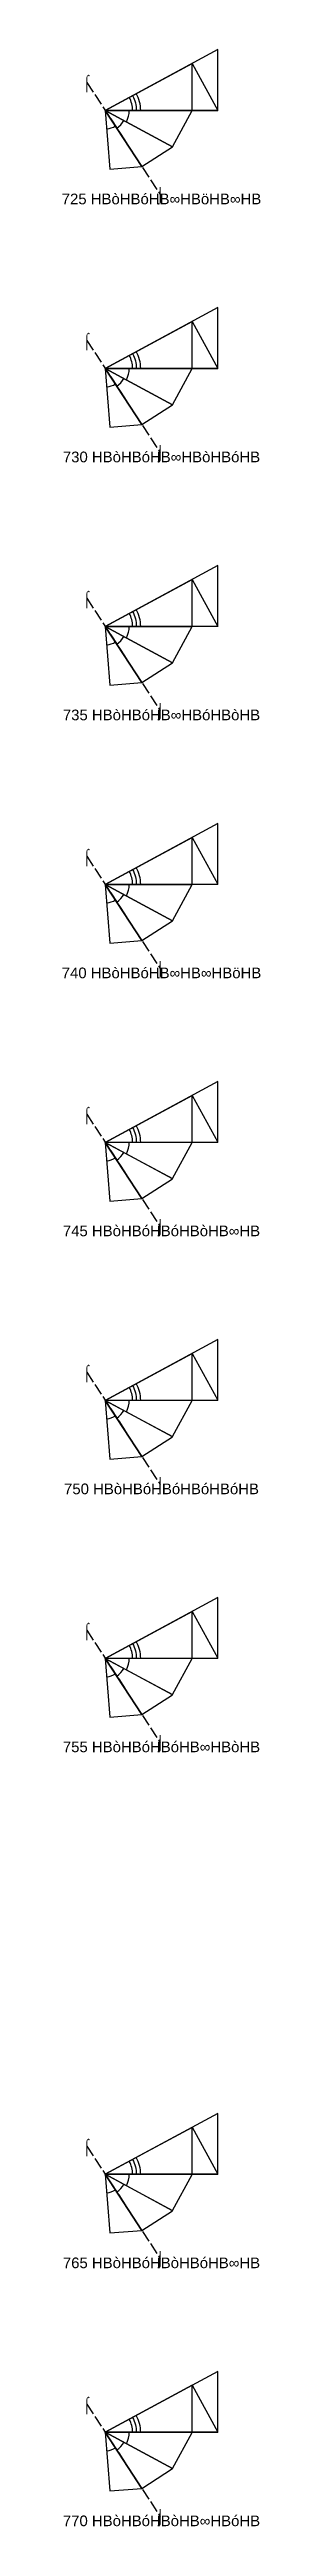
# Model space of a CAD drawing. Header units: millimetres. Extents: x 122552 to 1654769, y -10280102 to 62068.
# Drawn here: x 1050209 to 1070600, y -7122438 to -6866586 of the extents above; entities that cross this region are included whole.
import ezdxf
from ezdxf.enums import TextEntityAlignment as Align

# ---------------------------------------------------------------- set-up
doc = ezdxf.new("R2010")
doc.units = ezdxf.units.MM
doc.linetypes.add('ACAD_ISO02W100', pattern=[15, 12, -3])
for name, color, linetype in [('BASE', 170, 'Continuous'), ('HYPOTENUSE', 20, 'Continuous'), ('PERPENDICULAR', 90, 'Continuous'), ('Standard', 7, 'Continuous')]:
    doc.layers.add(name, color=color, linetype=linetype)
doc.styles.add('Arial', font='arial_0.ttf')

msp = doc.modelspace()

# ---------------------------------------------------------------- texts
at = {"style": 'Arial'}
for s, p in [('⌠', (1052728, -6869976)), ('725 HBòHBóHB∞HBöHB∞HB', (1060406, -6882020)), ('⌡', (1060264, -6881571)), ('⌠', (1052728, -6896625)), ('⌡', (1060264, -6908220)), ('730 HBòHBóHB∞HBòHBóHB', (1060406, -6908668)), ('⌠', (1052728, -6923273)), ('735 HBòHBóHB∞HBóHBòHB', (1060406, -6935317)), ('⌡', (1060264, -6934868)), ('⌠', (1052728, -6949922)), ('740 HBòHBóHB∞HB∞HBöHB', (1060406, -6961966)), ('⌡', (1060264, -6961517)), ('⌠', (1052728, -6976571)), ('745 HBòHBóHBóHBòHB∞HB', (1060406, -6988614)), ('⌡', (1060264, -6988166)), ('⌠', (1052728, -7003219)), ('750 HBòHBóHBóHBóHBóHB', (1060406, -7015263)), ('⌡', (1060264, -7014814)), ('⌠', (1052728, -7029868)), ('⌡', (1060264, -7041463)), ('755 HBòHBóHBóHB∞HBòHB', (1060406, -7041912)), ('⌠', (1052728, -7083165)), ('765 HBòHBóHBòHBóHB∞HB', (1060406, -7095209)), ('⌡', (1060264, -7094760)), ('⌠', (1052728, -7109814)), ('770 HBòHBóHBòHB∞HBóHB', (1060406, -7121858)), ('⌡', (1060264, -7121409))]:
    msp.add_text(s, height=1100, dxfattribs=at).set_placement(p, align=Align.MIDDLE_CENTER)

# ---------------------------------------------------------------- blocks, each defined once
blk = doc.blocks.new('fundamental_block_GT')
at = {"color": 4}
blk.add_arc((0, -2), 277, 359.9799, 28.4254, dxfattribs=at)
at = {"layer": 'BASE'}
blk.add_line((0, 0), (879, -7), dxfattribs=at)
at = {"layer": 'HYPOTENUSE'}
blk.add_line((883, 469), (0, 0), dxfattribs=at)
at = {"layer": 'PERPENDICULAR'}
blk.add_line((879, -7), (883, 469), dxfattribs=at)

# ---------------------------------------------------------------- linework, layer by layer
at = {"linetype": 'ACAD_ISO02W100', "ltscale": 100}
for p, q in [((1052728, -6869976), (1060264, -6881571)), ((1052728, -6896625), (1060264, -6908220)), ((1052728, -6923273), (1060264, -6934868)), ((1052728, -6949922), (1060264, -6961517)), ((1052728, -6976571), (1060264, -6988166)), ((1052728, -7003219), (1060264, -7014814)), ((1052728, -7029868), (1060264, -7041463)), ((1052728, -7083165), (1060264, -7094760)), ((1052728, -7109814), (1060264, -7121409))]:
    msp.add_line(p, q, dxfattribs=at)

# ---------------------------------------------------------------- block references
for p, xscale, yscale, zscale, rotation in [((1054612, -6872875), -11.58735412275403, 11.58735412275403, 11.58735412275403, 207.9999999999996), ((1054612, -6872875), 10.18429076373601, 10.18429076373601, 10.18429076373601, 0.4883327617926961), ((1054612, -6872875), 8.951118371073443, 8.951118371073443, 8.951118371073443, 332.0000000000003), ((1054612, -6872875), 7.867265571233528, 7.867265571233528, 7.867265571233528, 303.511667238214), ((1054612, -6872875), 6.914651890687836, 6.914651890687836, 6.914651890687836, 275.0233344764139), ((1054612, -6899523), -11.58735412275403, 11.58735412275403, 11.58735412275403, 207.9999999999996), ((1054612, -6899523), 10.18429076373601, 10.18429076373601, 10.18429076373601, 0.4883327617926961), ((1054612, -6899523), 7.86726557123363, 7.86726557123363, 7.86726557123363, 303.5116672382145), ((1054612, -6899523), 8.951118371073443, 8.951118371073443, 8.951118371073443, 332.0000000000003), ((1054612, -6899523), 6.914651890687836, 6.914651890687836, 6.914651890687836, 275.0233344764139), ((1054612, -6926172), -11.58735412275403, 11.58735412275403, 11.58735412275403, 207.9999999999996), ((1054612, -6926172), 10.18429076373601, 10.18429076373601, 10.18429076373601, 0.4883327617926961), ((1054612, -6926172), 8.951118371073443, 8.951118371073443, 8.951118371073443, 332.0000000000003), ((1054612, -6926172), 6.914651890687836, 6.914651890687836, 6.914651890687836, 275.0233344764139), ((1054612, -6926172), 7.86726557123363, 7.86726557123363, 7.86726557123363, 303.5116672382145), ((1054612, -6952821), -11.58735412275403, 11.58735412275403, 11.58735412275403, 207.9999999999996), ((1054612, -6952821), 10.18429076373601, 10.18429076373601, 10.18429076373601, 0.4883327617926961), ((1054612, -6952821), 7.86726557123363, 7.86726557123363, 7.86726557123363, 303.5116672382145), ((1054612, -6952821), 8.951118371073443, 8.951118371073443, 8.951118371073443, 332.0000000000003), ((1054612, -6952821), 6.914651890687836, 6.914651890687836, 6.914651890687836, 275.0233344764139), ((1054612, -6979469), -11.58735412275403, 11.58735412275403, 11.58735412275403, 207.9999999999996), ((1054612, -6979469), 10.18429076373601, 10.18429076373601, 10.18429076373601, 0.4883327617926961), ((1054612, -6979469), 8.951118371073443, 8.951118371073443, 8.951118371073443, 332.0000000000003), ((1054612, -6979469), 6.914651890687836, 6.914651890687836, 6.914651890687836, 275.0233344764139), ((1054612, -6979469), 7.867265571233528, 7.867265571233528, 7.867265571233528, 303.511667238214), ((1054612, -7006118), -11.58735412275403, 11.58735412275403, 11.58735412275403, 207.9999999999996), ((1054612, -7006118), 10.18429076373601, 10.18429076373601, 10.18429076373601, 0.4883327617926961), ((1054612, -7006118), 8.951118371073443, 8.951118371073443, 8.951118371073443, 332.0000000000003), ((1054612, -7006118), 7.86726557123363, 7.86726557123363, 7.86726557123363, 303.5116672382145), ((1054612, -7006118), 6.914651890687836, 6.914651890687836, 6.914651890687836, 275.0233344764139), ((1054612, -7032767), -11.58735412275403, 11.58735412275403, 11.58735412275403, 207.9999999999996), ((1054612, -7032767), 10.18429076373601, 10.18429076373601, 10.18429076373601, 0.4883327617926961), ((1054612, -7032767), 7.86726557123363, 7.86726557123363, 7.86726557123363, 303.5116672382145), ((1054612, -7032767), 8.951118371073443, 8.951118371073443, 8.951118371073443, 332.0000000000003), ((1054612, -7032767), 6.914651890687836, 6.914651890687836, 6.914651890687836, 275.0233344764139), ((1054612, -7086064), -11.58735412275403, 11.58735412275403, 11.58735412275403, 207.9999999999996), ((1054612, -7086064), 10.18429076373601, 10.18429076373601, 10.18429076373601, 0.4883327617926961), ((1054612, -7086064), 7.867265571233528, 7.867265571233528, 7.867265571233528, 303.511667238214), ((1054612, -7086064), 8.951118371073443, 8.951118371073443, 8.951118371073443, 332.0000000000003), ((1054612, -7086064), 6.914651890687836, 6.914651890687836, 6.914651890687836, 275.0233344764139), ((1054612, -7112713), -11.58735412275403, 11.58735412275403, 11.58735412275403, 207.9999999999996), ((1054612, -7112713), 10.18429076373601, 10.18429076373601, 10.18429076373601, 0.4883327617926961), ((1054612, -7112713), 8.951118371073443, 8.951118371073443, 8.951118371073443, 332.0000000000003), ((1054612, -7112713), 6.914651890687836, 6.914651890687836, 6.914651890687836, 275.0233344764139), ((1054612, -7112713), 7.86726557123363, 7.86726557123363, 7.86726557123363, 303.5116672382145)]:
    msp.add_blockref('fundamental_block_GT', p, dxfattribs=dict(xscale=xscale, yscale=yscale, zscale=zscale, rotation=rotation))
at = {"layer": 'Standard', "xscale": 13.18371388650824, "yscale": 13.18371388650824, "zscale": 13.18371388650824, "rotation": 0.4883327617913192}
for p in [(1054612, -6872875), (1054612, -6899523), (1054612, -6926172), (1054612, -6952821), (1054612, -6979469), (1054612, -7006118), (1054612, -7032767), (1054612, -7086064), (1054612, -7112713)]:
    msp.add_blockref('fundamental_block_GT', p, dxfattribs=at)

msp.set_redraw_order([(e.dxf.handle, doc.entitydb.next_handle()) for e in msp.query("TEXT MTEXT ATTDEF DIMENSION ARC_DIMENSION")])  # texts and dimensions are drawn at this point

doc.saveas('drawing.dxf')
